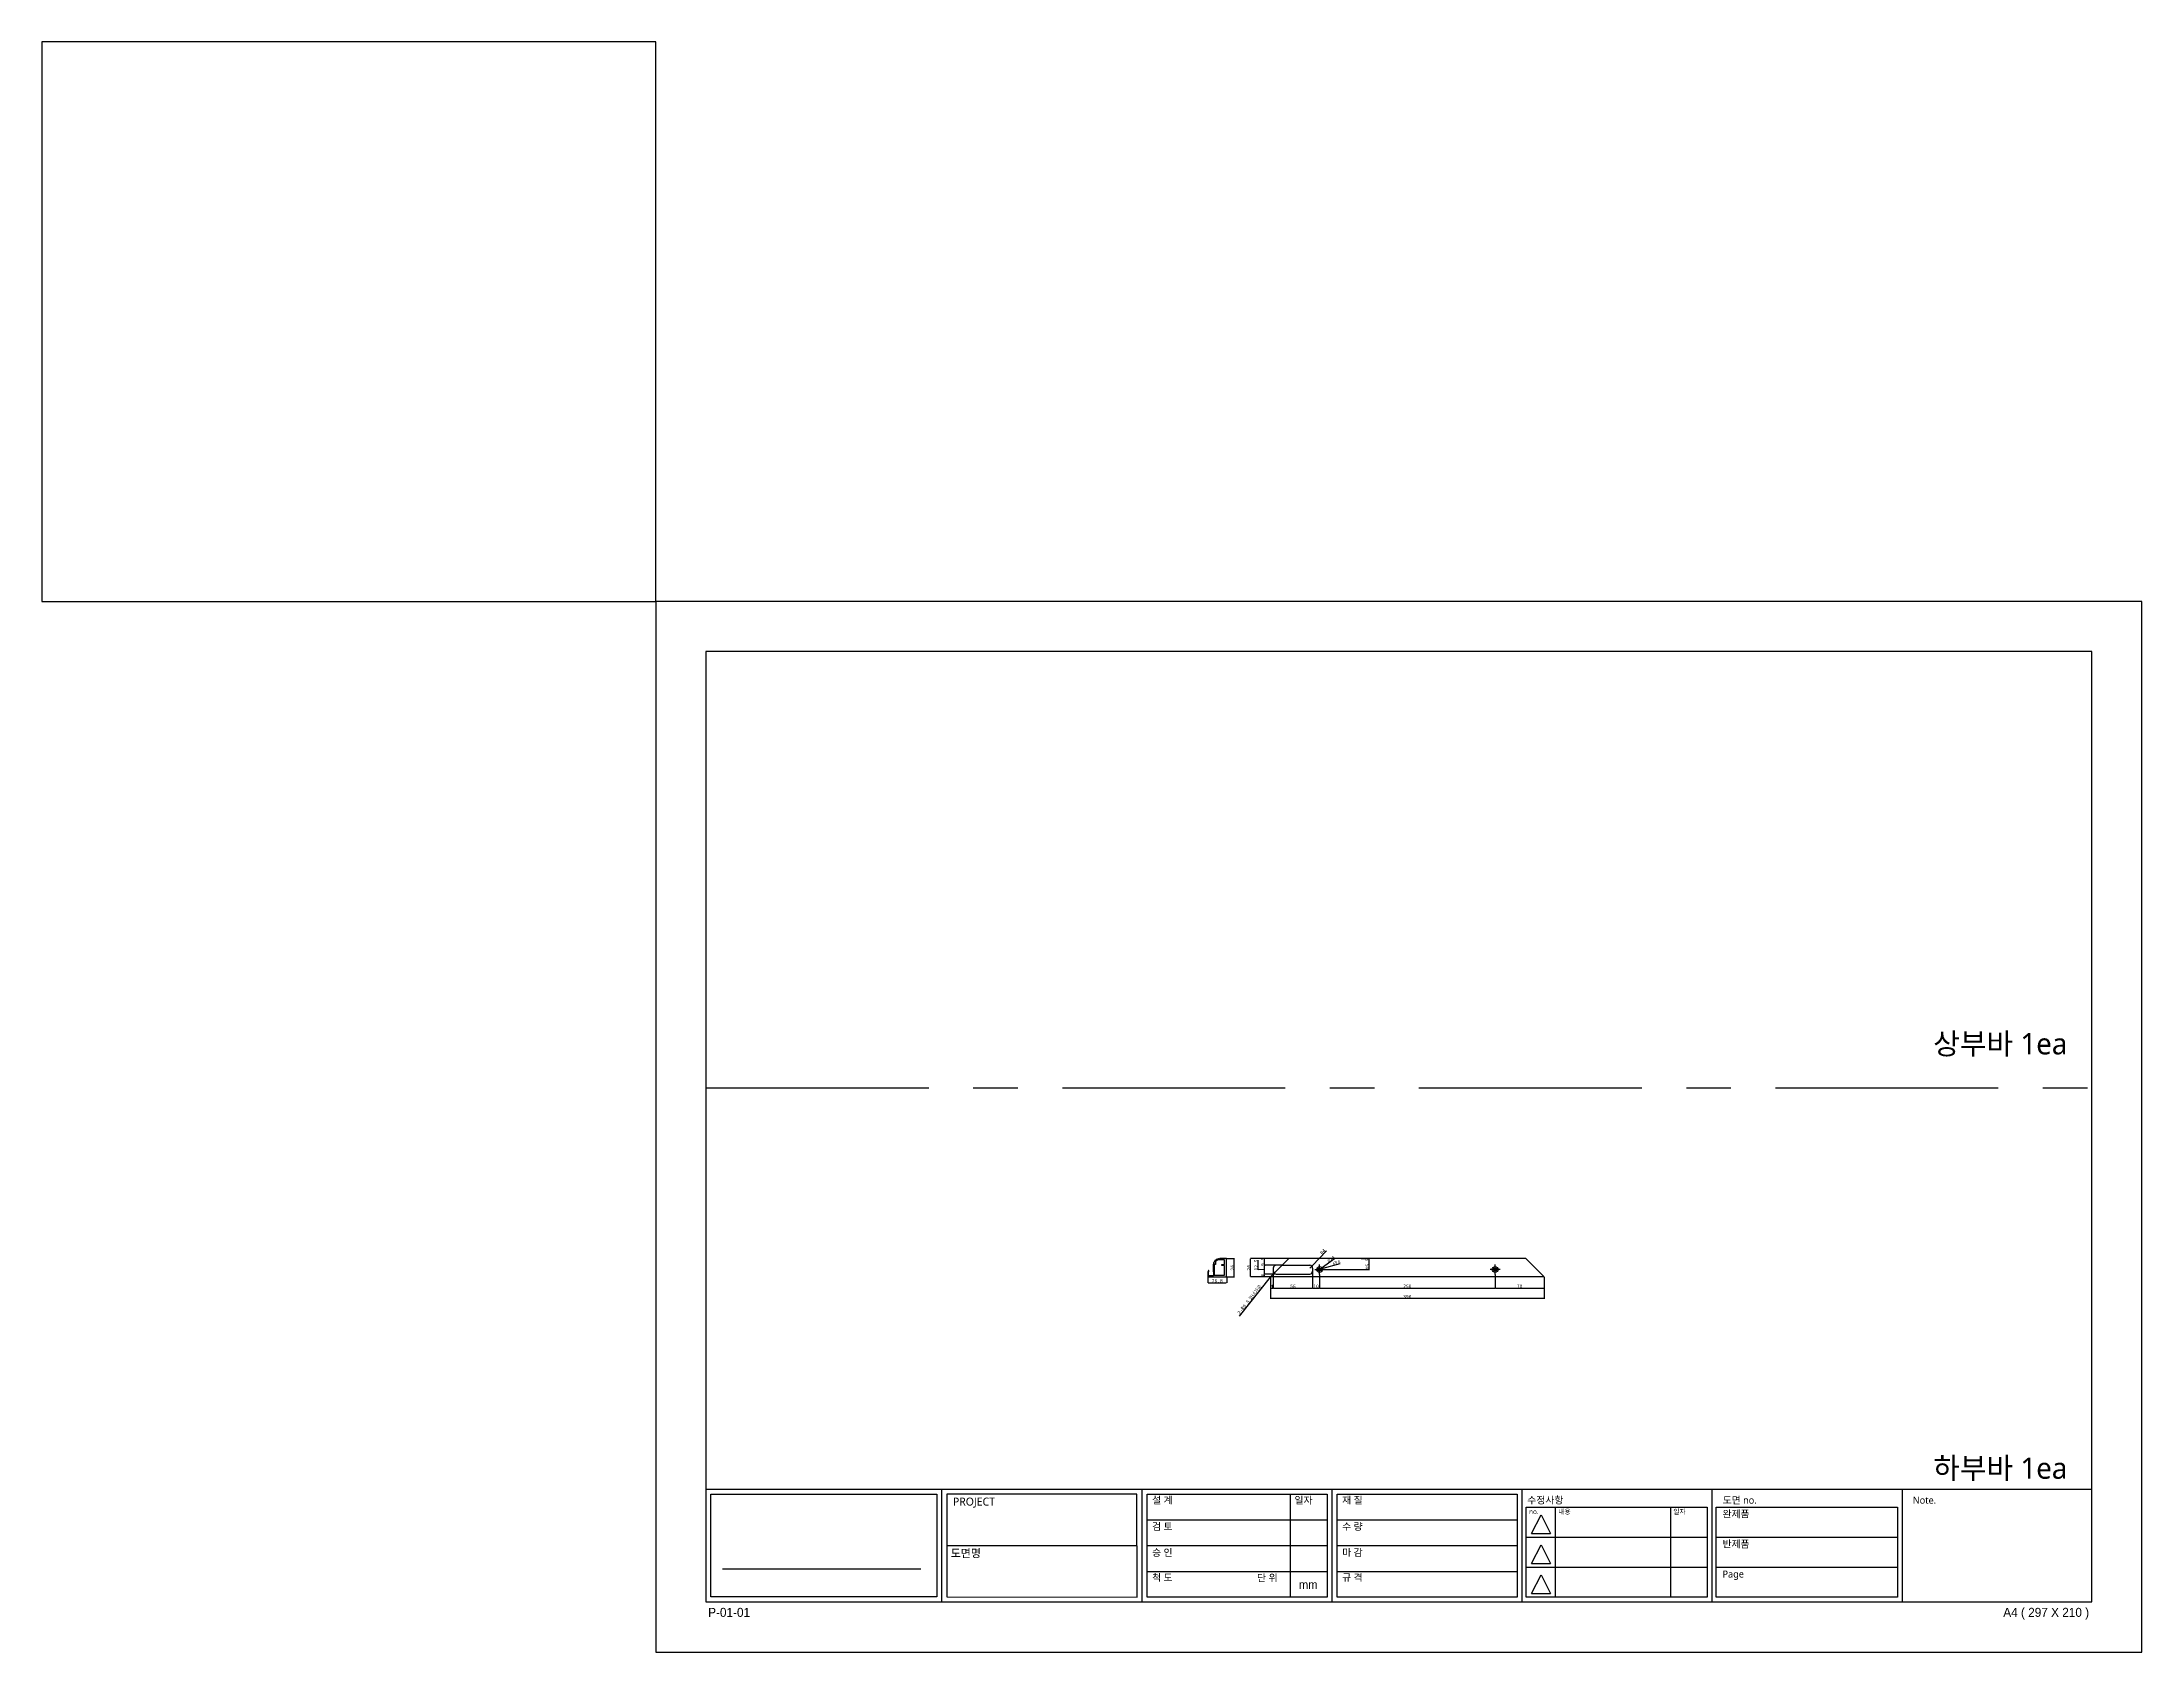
# Model space of a CAD drawing. Header units: millimetres. Extents: x -44117 to 256353, y -2095463 to 65325.
# Drawn here: x 64981 to 67973, y 33097 to 35392 of the extents above; entities that cross this region are included whole.
import ezdxf

# ---------------------------------------------------------------- set-up
doc = ezdxf.new("R2010")
doc.units = ezdxf.units.MM
doc.header["$LTSCALE"] = 10
doc.linetypes.add('CENTER', pattern=[50.8, 31.75, -6.35, 6.35, -6.35])
doc.linetypes.add('HIDDEN', pattern=[9.525, 6.35, -3.175])
doc.layers.add('cen', color=1, linetype='CENTER')
doc.layers.add('hid', color=8, linetype='HIDDEN')
doc.styles.add('고딕', font='')
doc.styles.get('고딕').set_extended_font_data('HYgtrE')
doc.dimstyles.new('hi01 a4 - 1scale', dxfattribs={"dimtxt": 5, "dimasz": 0.5, "dimexe": 0.3, "dimexo": 0.3, "dimgap": 0.2, "dimtad": 1, "dimdec": 1, "dimdsep": 46, "dimtxsty": 'Standard', "dimcen": 1, "dimclrd": 251, "dimclre": 251, "dimclrt": 3, "dimadec": 1, "dimazin": 2, "dimtfac": 1, "dimtdec": 1, "dimtix": 1, "dimtmove": 1, "dimatfit": 3, "dimfxl": 0, "dimarcsym": 0})

msp = doc.modelspace()

# ---------------------------------------------------------------- texts
at = {"color": 142, "char_height": 30.2674587, "width": 876.8281441, "attachment_point": 5, "style": '고딕'}
for s, insert in [('{\\fMalgun Gothic|b0|i0|c129|p50;상부바 1ea}', (67771.3405, 33962.23098)), ('{\\fMalgun Gothic|b0|i0|c129|p50;하부바 1ea}', (67771.3405, 33357.31792))]:
    msp.add_mtext(s, dxfattribs=dict(at, insert=insert))

# ---------------------------------------------------------------- blocks, each defined once
blk = doc.blocks.new('A$C2EC13F1B')
at = {"color": 7}
for p, q in [((-3.67, -0.83), (-1.17, 4.17)), ((-1.17, 4.17), (1.33, -0.83))]:
    blk.add_line(p, q, dxfattribs=at)
blk.add_lwpolyline([(-3.67, -0.83), (1.33, -0.83)], dxfattribs=at)
blk = doc.blocks.new('a4 1scale')
at = {"color": 8}
for p, q in [((-15144.83, -4477.05), (-14867.83, -4477.05)), ((-15097.66, -4499.61), (-15097.66, -4477.05)), ((-15057.67, -4499.62), (-15057.67, -4477.06)), ((-15019.68, -4499.62), (-15019.68, -4477.06)), ((-14981.69, -4499.62), (-14981.69, -4477.06)), ((-14943.7, -4499.62), (-14943.7, -4477.06)), ((-14905.71, -4499.62), (-14905.71, -4477.06)), ((-15028.06, -4478.06), (-15028.06, -4498.62)), ((-14980.9, -4480.63), (-14944.7, -4480.63)), ((-14975.07, -4480.63), (-14975.07, -4498.62)), ((-14952.08, -4480.63), (-14952.08, -4498.62)), ((-14942.91, -4480.63), (-14906.71, -4480.63)), ((-15056.67, -4483.2), (-15020.68, -4483.2)), ((-15018.68, -4483.2), (-14982.69, -4483.2)), ((-15096.66, -4488.33), (-15058.67, -4488.34)), ((-15056.67, -4488.34), (-15020.68, -4488.34)), ((-15018.68, -4488.34), (-14982.69, -4488.34)), ((-14980.9, -4486.63), (-14944.7, -4486.63)), ((-14942.91, -4486.63), (-14906.71, -4486.63)), ((-15141.53, -4492.95), (-15101.88, -4492.95)), ((-15056.67, -4493.48), (-15020.68, -4493.48)), ((-15018.68, -4493.48), (-14982.69, -4493.48)), ((-14980.9, -4492.63), (-14944.7, -4492.63)), ((-14942.91, -4492.63), (-14906.71, -4492.63))]:
    blk.add_line(p, q, dxfattribs=at)
for points in [[(-15154.83, -4509.61), (-14857.83, -4509.61), (-14857.83, -4299.61), (-15154.83, -4299.61)], [(-15144.83, -4499.61), (-14867.83, -4499.61), (-14867.83, -4309.61), (-15144.83, -4309.61)]]:
    blk.add_lwpolyline(points, close=True)
for points in [[(-15143.82, -4478.05), (-15098.66, -4478.05), (-15098.66, -4498.61), (-15143.83, -4498.61)], [(-15058.67, -4478.06), (-15096.66, -4478.05), (-15096.66, -4498.61), (-15058.66, -4498.62)], [(-15056.67, -4478.06), (-15020.68, -4478.06), (-15020.68, -4498.62), (-15056.67, -4498.62)], [(-15018.68, -4478.06), (-14982.69, -4478.06), (-14982.69, -4498.62), (-15018.68, -4498.62)]]:
    blk.add_lwpolyline(points, close=True, dxfattribs=at)
for points in [[(-14944.7, -4480.63), (-14944.7, -4498.62), (-14980.9, -4498.62), (-14980.9, -4480.63)], [(-14906.71, -4480.63), (-14906.71, -4498.62), (-14942.91, -4498.62), (-14942.91, -4480.63)]]:
    blk.add_lwpolyline(points, dxfattribs=at)
at = {"color": 8, "xscale": 0.7469071166727064, "yscale": 0.7469071166727064, "zscale": 0.7469071166727064}
for p in [(-14977.06, -4485.3), (-14977.06, -4491.3), (-14977.06, -4497.29)]:
    blk.add_blockref('A$C2EC13F1B', p, dxfattribs=at)
at = {"color": 8, "style": '고딕'}
for s, insert, char_height, width, attachment_point in [('{\\fMalgun Gothic|b0|i0|c129|p50;PROJECT}', (-15095.45, -4478.74), 1.6004, 37.4801, 1), ('{\\fMalgun Gothic|b0|i0|c129|p50;설 계}', (-15055.65, -4478.55), 1.4003, 21.6513, 1), ('{\\fGulim|b0|i0|c129|p50;일자}', (-15027.2, -4478.57), 1.4, 24.7824, 1), ('{\\fMalgun Gothic|b0|i0|c129|p50;재 질}', (-15017.66, -4478.55), 1.4003, 21.6513, 1), ('{\\fMalgun Gothic|b0|i0|c129|p50;수정사항}', (-14980.67, -4478.55), 1.4003, 21.6513, 1), ('{\\fMalgun Gothic|b0|i0|c129|p50;no.}', (-14980.32, -4481.07), 0.96, 25.9815, 1), ('{\\fMalgun Gothic|b0|i0|c129|p50;내용}', (-14974.49, -4481.07), 0.96, 25.9815, 1), ('{\\fMalgun Gothic|b0|i0|c129|p50;일자}', (-14951.5, -4481.07), 0.96, 25.9815, 1), ('{\\fGulim|b0|i0|c129|p50;완\\fMalgun Gothic|b0|i0|c129|p50;제품}', (-14941.66, -4481.32), 1.4003, 21.6513, 1), ('{\\fMalgun Gothic|b0|i0|c129|p50;도면 no.}', (-14941.63, -4478.55), 1.4003, 21.6513, 1), ('{\\fMalgun Gothic|b0|i0|c129|p50;Note.}', (-14903.64, -4478.55), 1.4003, 21.6513, 1), ('{\\fMalgun Gothic|b0|i0|c129|p50;검 토}', (-15055.65, -4483.82), 1.4003, 21.6513, 1), ('{\\fMalgun Gothic|b0|i0|c129|p50;수 량}', (-15017.66, -4483.82), 1.4003, 21.6513, 1), ('{\\fMalgun Gothic|b0|i0|c129|p50;도면명}', (-15095.89, -4489.07), 1.6004, 37.4801, 1), ('{\\fMalgun Gothic|b0|i0|c129|p50;승 인}', (-15055.65, -4489.02), 1.4003, 21.6513, 1), ('{\\fMalgun Gothic|b0|i0|c129|p50;마 감}', (-15017.66, -4489.02), 1.4003, 21.6513, 1), ('{\\fMalgun Gothic|b0|i0|c129|p50;반제품}', (-14941.66, -4487.32), 1.4003, 21.6513, 1), ('{\\fMalgun Gothic|b0|i0|c129|p50;척 도 }', (-15055.65, -4494.02), 1.4003, 21.6513, 1), ('{\\fGulim|b0|i0|c129|p50;단 위}', (-15034.68, -4494.09), 1.4003, 21.6513, 1), ('{\\fMalgun Gothic|b0|i0|c129|p50;규 격 }', (-15017.66, -4494.02), 1.4003, 21.6513, 1), ('{\\fMalgun Gothic|b0|i0|c129|p50;Page}', (-14941.66, -4493.32), 1.4003, 21.6513, 1), ('mm', (-15024.45, -4496.13), 1.7, 15.2516, 5), ('{\\C8;P-01-01}', (-15144.37, -4500.78), 1.8004, 27.0059, 1), ('{\\C8;A4 ( 297 X 210 )}', (-14868.4, -4500.78), 1.8004, 27.0059, 3)]:
    blk.add_mtext(s, dxfattribs=dict(at, insert=insert, char_height=char_height, width=width, attachment_point=attachment_point))
blk = doc.blocks.new('*D1690')
at = {"color": 251, "lineweight": -2, "transparency": 16777216}
for p, q in [((66731.5, 33631.3), (66731.5, 33615.2)), ((66735.5, 33639.3), (66735.5, 33615.2)), ((66732, 33615.5), (66735, 33615.5))]:
    blk.add_line(p, q, dxfattribs=at)
at = {"color": 251, "transparency": 16777216}
for points in [[(66732, 33615.5), (66732, 33615.4), (66731.5, 33615.5)], [(66735, 33615.5), (66735, 33615.4), (66735.5, 33615.5)]]:
    blk.add_solid(points, dxfattribs=at)
at = {"layer": 'Defpoints', "color": 0, "transparency": 16777216}
for p in [(66731.5, 33631.6), (66735.5, 33639.6), (66735.5, 33615.5)]:
    blk.add_point(p, dxfattribs=at)
at = {"color": 3, "transparency": 16777216, "insert": (66733.5, 33618.2), "char_height": 5, "attachment_point": 5}
blk.add_mtext('4', dxfattribs=at)
blk = doc.blocks.new('*D1691')
at = {"color": 251, "lineweight": -2, "transparency": 16777216}
for p, q in [((66735.5, 33631.3), (66735.5, 33615.2)), ((66791.5, 33639.3), (66791.5, 33615.2)), ((66736, 33615.5), (66791, 33615.5))]:
    blk.add_line(p, q, dxfattribs=at)
at = {"color": 251, "transparency": 16777216}
for points in [[(66736, 33615.5), (66736, 33615.4), (66735.5, 33615.5)], [(66791, 33615.5), (66791, 33615.4), (66791.5, 33615.5)]]:
    blk.add_solid(points, dxfattribs=at)
at = {"layer": 'Defpoints', "color": 0, "transparency": 16777216}
for p in [(66735.5, 33631.6), (66791.5, 33639.6), (66791.5, 33615.5)]:
    blk.add_point(p, dxfattribs=at)
at = {"color": 3, "transparency": 16777216, "insert": (66763.5, 33618.2), "char_height": 5, "attachment_point": 5}
blk.add_mtext('56', dxfattribs=at)
blk = doc.blocks.new('*D1745')
at = {"color": 251, "lineweight": -2, "transparency": 16777216}
for p, q in [((66791.5, 33631.3), (66791.5, 33615.2)), ((66801.5, 33634.8), (66801.5, 33615.2)), ((66792, 33615.5), (66801, 33615.5))]:
    blk.add_line(p, q, dxfattribs=at)
at = {"color": 251, "transparency": 16777216}
for points in [[(66792, 33615.5), (66792, 33615.4), (66791.5, 33615.5)], [(66801, 33615.5), (66801, 33615.4), (66801.5, 33615.5)]]:
    blk.add_solid(points, dxfattribs=at)
at = {"layer": 'Defpoints', "color": 0, "transparency": 16777216}
for p in [(66791.5, 33631.6), (66801.5, 33635.1), (66801.5, 33615.5)]:
    blk.add_point(p, dxfattribs=at)
at = {"color": 3, "transparency": 16777216, "insert": (66796.5, 33618.2), "char_height": 5, "attachment_point": 5}
blk.add_mtext('10', dxfattribs=at)
blk = doc.blocks.new('*D1746')
at = {"color": 251, "lineweight": -2, "transparency": 16777216}
for p, q in [((66801.5, 33634.8), (66801.5, 33615.2)), ((67051.5, 33634.8), (67051.5, 33615.2)), ((66802, 33615.5), (67051, 33615.5))]:
    blk.add_line(p, q, dxfattribs=at)
at = {"color": 251, "transparency": 16777216}
for points in [[(66802, 33615.5), (66802, 33615.4), (66801.5, 33615.5)], [(67051, 33615.5), (67051, 33615.4), (67051.5, 33615.5)]]:
    blk.add_solid(points, dxfattribs=at)
at = {"layer": 'Defpoints', "color": 0, "transparency": 16777216}
for p in [(66801.5, 33635.1), (67051.5, 33635.1), (67051.5, 33615.5)]:
    blk.add_point(p, dxfattribs=at)
at = {"color": 3, "transparency": 16777216, "insert": (66926.5, 33618.2), "char_height": 5, "attachment_point": 5}
blk.add_mtext('250', dxfattribs=at)
blk = doc.blocks.new('*D1747')
at = {"color": 251, "lineweight": -2, "transparency": 16777216}
for p, q in [((66731.5, 33631.3), (66731.5, 33600.4)), ((67121.5, 33631.3), (67121.5, 33600.4)), ((67121, 33600.7), (66732, 33600.7))]:
    blk.add_line(p, q, dxfattribs=at)
at = {"color": 251, "transparency": 16777216}
for points in [[(66732, 33600.8), (66732, 33600.6), (66731.5, 33600.7)], [(67121, 33600.8), (67121, 33600.6), (67121.5, 33600.7)]]:
    blk.add_solid(points, dxfattribs=at)
at = {"layer": 'Defpoints', "color": 0, "transparency": 16777216}
for p in [(66731.5, 33631.6), (67121.5, 33631.6), (66731.5, 33600.7)]:
    blk.add_point(p, dxfattribs=at)
at = {"color": 3, "transparency": 16777216, "insert": (66926.5, 33603.4), "char_height": 5, "attachment_point": 5}
blk.add_mtext('390', dxfattribs=at)
blk = doc.blocks.new('*D1748')
at = {"color": 251, "lineweight": -2, "transparency": 16777216}
for p, q in [((67051.5, 33631.3), (67051.5, 33615.2)), ((67121.5, 33631.3), (67121.5, 33615.2)), ((67052, 33615.5), (67121, 33615.5))]:
    blk.add_line(p, q, dxfattribs=at)
at = {"color": 251, "transparency": 16777216}
for points in [[(67052, 33615.5), (67052, 33615.4), (67051.5, 33615.5)], [(67121, 33615.5), (67121, 33615.4), (67121.5, 33615.5)]]:
    blk.add_solid(points, dxfattribs=at)
at = {"layer": 'Defpoints', "color": 0, "transparency": 16777216}
for p in [(67051.5, 33631.6), (67121.5, 33631.6), (67121.5, 33615.5)]:
    blk.add_point(p, dxfattribs=at)
at = {"color": 3, "transparency": 16777216, "insert": (67086.5, 33618.2), "char_height": 5, "attachment_point": 5}
blk.add_mtext('70', dxfattribs=at)
blk = doc.blocks.new('*D1749')
at = {"color": 251, "lineweight": -2, "transparency": 16777216}
for p, q in [((66642.3, 33632.3), (66642.3, 33622.9)), ((66669.1, 33632.3), (66669.1, 33622.9)), ((66642.8, 33623.2), (66668.6, 33623.2))]:
    blk.add_line(p, q, dxfattribs=at)
at = {"color": 251, "transparency": 16777216}
for points in [[(66642.8, 33623.3), (66642.8, 33623.1), (66642.3, 33623.2)], [(66668.6, 33623.3), (66668.6, 33623.1), (66669.1, 33623.2)]]:
    blk.add_solid(points, dxfattribs=at)
at = {"layer": 'Defpoints', "color": 0, "transparency": 16777216}
for p in [(66642.3, 33632.6), (66669.1, 33632.6), (66669.1, 33623.2)]:
    blk.add_point(p, dxfattribs=at)
at = {"color": 3, "transparency": 16777216, "insert": (66655.7, 33625.9), "char_height": 5, "attachment_point": 5}
blk.add_mtext('26.8', dxfattribs=at)
blk = doc.blocks.new('*D1750')
at = {"color": 251, "lineweight": -2, "transparency": 16777216}
for p, q in [((66668.9, 33657.6), (66680.2, 33657.6)), ((66668.9, 33631.6), (66680.2, 33631.6)), ((66679.9, 33632.1), (66679.9, 33657.1))]:
    blk.add_line(p, q, dxfattribs=at)
at = {"color": 251, "transparency": 16777216}
for points in [[(66679.8, 33657.1), (66680, 33657.1), (66679.9, 33657.6)], [(66679.8, 33632.1), (66680, 33632.1), (66679.9, 33631.6)]]:
    blk.add_solid(points, dxfattribs=at)
at = {"layer": 'Defpoints', "color": 0, "transparency": 16777216}
for p in [(66668.6, 33657.6), (66668.6, 33631.6), (66679.9, 33657.6)]:
    blk.add_point(p, dxfattribs=at)
at = {"color": 3, "transparency": 16777216, "insert": (66677.2, 33644.6), "char_height": 5, "attachment_point": 5, "rotation": 90}
blk.add_mtext('26', dxfattribs=at)
blk = doc.blocks.new('*D1751')
at = {"color": 251, "lineweight": -2, "transparency": 16777216}
for p, q in [((66739.2, 33635.6), (66722.9, 33635.6)), ((66731.2, 33631.6), (66722.9, 33631.6)), ((66723.2, 33632.1), (66723.2, 33635.1))]:
    blk.add_line(p, q, dxfattribs=at)
at = {"color": 251, "transparency": 16777216}
for points in [[(66723.1, 33635.1), (66723.2, 33635.1), (66723.2, 33635.6)], [(66723.1, 33632.1), (66723.2, 33632.1), (66723.2, 33631.6)]]:
    blk.add_solid(points, dxfattribs=at)
at = {"layer": 'Defpoints', "color": 0, "transparency": 16777216}
for p in [(66723.2, 33635.6), (66731.5, 33631.6), (66739.5, 33635.6)]:
    blk.add_point(p, dxfattribs=at)
at = {"color": 3, "transparency": 16777216, "insert": (66720.5, 33633.6), "char_height": 5, "attachment_point": 5, "rotation": 90}
blk.add_mtext('4', dxfattribs=at)
blk = doc.blocks.new('*D1752')
at = {"color": 251, "lineweight": -2, "transparency": 16777216}
for p, q in [((66713.8, 33641.7), (66713.8, 33655.4)), ((66723.2, 33641.9), (66713.8, 33641.7)), ((66747.7, 33648.1), (66722.9, 33648.1)), ((66739.2, 33635.6), (66722.9, 33635.6)), ((66723.2, 33636.1), (66723.2, 33647.6))]:
    blk.add_line(p, q, dxfattribs=at)
at = {"color": 251, "transparency": 16777216}
for points in [[(66723.1, 33647.6), (66723.2, 33647.6), (66723.2, 33648.1)], [(66723.1, 33636.1), (66723.2, 33636.1), (66723.2, 33635.6)]]:
    blk.add_solid(points, dxfattribs=at)
at = {"layer": 'Defpoints', "color": 0, "transparency": 16777216}
for p in [(66723.2, 33648.1), (66739.5, 33635.6), (66748, 33648.1)]:
    blk.add_point(p, dxfattribs=at)
at = {"color": 3, "transparency": 16777216, "insert": (66711.1, 33648.5), "char_height": 5, "attachment_point": 5, "rotation": 90}
blk.add_mtext('12.5', dxfattribs=at)
blk = doc.blocks.new('*D1753')
at = {"color": 251, "lineweight": -2, "transparency": 16777216}
for p, q in [((66757.2, 33657.6), (66722.9, 33657.6)), ((66747.7, 33648.1), (66722.9, 33648.1)), ((66723.2, 33658.1), (66723.2, 33658.6)), ((66723.2, 33648.1), (66723.2, 33657.6)), ((66723.2, 33647.6), (66723.2, 33647.1))]:
    blk.add_line(p, q, dxfattribs=at)
at = {"color": 251, "transparency": 16777216}
for points in [[(66723.1, 33658.1), (66723.2, 33658.1), (66723.2, 33657.6)], [(66723.1, 33647.6), (66723.2, 33647.6), (66723.2, 33648.1)]]:
    blk.add_solid(points, dxfattribs=at)
at = {"layer": 'Defpoints', "color": 0, "transparency": 16777216}
for p in [(66723.2, 33657.6), (66748, 33648.1), (66757.5, 33657.6)]:
    blk.add_point(p, dxfattribs=at)
at = {"color": 3, "transparency": 16777216, "insert": (66720.5, 33652.9), "char_height": 5, "attachment_point": 5, "rotation": 90}
blk.add_mtext('9.5', dxfattribs=at)
blk = doc.blocks.new('*D1754')
at = {"color": 251, "lineweight": -2, "transparency": 16777216}
for p, q in [((66757.2, 33657.6), (66702.9, 33657.6)), ((66731.2, 33631.6), (66702.9, 33631.6)), ((66703.2, 33632.1), (66703.2, 33657.1))]:
    blk.add_line(p, q, dxfattribs=at)
at = {"color": 251, "transparency": 16777216}
for points in [[(66703.1, 33657.1), (66703.3, 33657.1), (66703.2, 33657.6)], [(66703.1, 33632.1), (66703.3, 33632.1), (66703.2, 33631.6)]]:
    blk.add_solid(points, dxfattribs=at)
at = {"layer": 'Defpoints', "color": 0, "transparency": 16777216}
for p in [(66703.2, 33657.6), (66731.5, 33631.6), (66757.5, 33657.6)]:
    blk.add_point(p, dxfattribs=at)
at = {"color": 3, "transparency": 16777216, "insert": (66700.5, 33644.6), "char_height": 5, "attachment_point": 5, "rotation": 90}
blk.add_mtext('26', dxfattribs=at)
blk = doc.blocks.new('*D1755')
at = {"color": 251, "lineweight": -2, "transparency": 16777216}
for p, q in [((66811.1, 33668.6), (66790.7, 33647.4)), ((66787.5, 33644.1), (66790.3, 33647))]:
    blk.add_line(p, q, dxfattribs=at)
at = {"color": 251, "transparency": 16777216}
blk.add_solid([(66790.6, 33647.4), (66790.7, 33647.3), (66790.3, 33647)], dxfattribs=at)
at = {"layer": 'Defpoints', "color": 0, "transparency": 16777216}
for p in [(66787.5, 33644.1), (66790.3, 33647)]:
    blk.add_point(p, dxfattribs=at)
at = {"color": 3, "transparency": 16777216, "insert": (66806.2, 33667.3), "char_height": 5, "attachment_point": 5, "rotation": 46.0155}
blk.add_mtext('R4', dxfattribs=at)
blk = doc.blocks.new('*D1756')
at = {"color": 251, "lineweight": -2, "transparency": 16777216}
for p, q in [((66797.2, 33640.9), (66796.7, 33640.8)), ((66797.7, 33641.1), (66805.4, 33643.2)), ((66830.4, 33650), (66805.9, 33643.3))]:
    blk.add_line(p, q, dxfattribs=at)
at = {"color": 251, "transparency": 16777216}
for points in [[(66797.2, 33641), (66797.2, 33640.9), (66797.7, 33641.1)], [(66805.9, 33643.4), (66805.9, 33643.2), (66805.4, 33643.2)]]:
    blk.add_solid(points, dxfattribs=at)
at = {"layer": 'Defpoints', "color": 0, "transparency": 16777216}
for p in [(66797.7, 33641.1), (66805.4, 33643.2)]:
    blk.add_point(p, dxfattribs=at)
at = {"color": 3, "transparency": 16777216, "insert": (66825.5, 33651.5), "char_height": 5, "attachment_point": 5, "rotation": 15.2797}
blk.add_mtext('∅8', dxfattribs=at)
blk = doc.blocks.new('*D1757')
at = {"color": 251, "lineweight": -2, "transparency": 16777216}
for p, q in [((66799.5, 33640.7), (66799.1, 33640.4)), ((66799.9, 33641), (66803.2, 33643.3)), ((66822.6, 33657.2), (66803.6, 33643.6))]:
    blk.add_line(p, q, dxfattribs=at)
at = {"color": 251, "transparency": 16777216}
for points in [[(66799.5, 33640.7), (66799.6, 33640.6), (66799.9, 33641)], [(66803.5, 33643.6), (66803.6, 33643.5), (66803.2, 33643.3)]]:
    blk.add_solid(points, dxfattribs=at)
at = {"layer": 'Defpoints', "color": 0, "transparency": 16777216}
for p in [(66799.9, 33641), (66803.2, 33643.3)]:
    blk.add_point(p, dxfattribs=at)
at = {"color": 3, "transparency": 16777216, "insert": (66817.5, 33656.8), "char_height": 5, "attachment_point": 5, "rotation": 35.4698}
blk.add_mtext('∅4', dxfattribs=at)
blk = doc.blocks.new('*D1758')
at = {"color": 251, "lineweight": -2, "transparency": 16777216}
for p, q in [((66808.8, 33642.1), (66872.6, 33642.1)), ((66860.7, 33657.6), (66872.6, 33657.6)), ((66872.3, 33642.6), (66872.3, 33657.1))]:
    blk.add_line(p, q, dxfattribs=at)
at = {"color": 251, "transparency": 16777216}
for points in [[(66872.2, 33657.1), (66872.4, 33657.1), (66872.3, 33657.6)], [(66872.2, 33642.6), (66872.4, 33642.6), (66872.3, 33642.1)]]:
    blk.add_solid(points, dxfattribs=at)
at = {"layer": 'Defpoints', "color": 0, "transparency": 16777216}
for p in [(66808.5, 33642.1), (66860.4, 33657.6), (66872.3, 33657.6)]:
    blk.add_point(p, dxfattribs=at)
at = {"color": 3, "transparency": 16777216, "insert": (66869.6, 33649.9), "char_height": 5, "attachment_point": 5, "rotation": 90}
blk.add_mtext('15.5', dxfattribs=at)
blk = doc.blocks.new('*D1692')
at = {"color": 251, "lineweight": -2, "transparency": 16777216}
for p, q in [((66687.2, 33575.6), (66731.4, 33631.3)), ((66732, 33632.1), (66731.7, 33631.7))]:
    blk.add_line(p, q, dxfattribs=at)
blk.add_arc((66732, 33632.1), 0.5, 214.3775, 265.9699, dxfattribs=at)
at = {"color": 251, "transparency": 16777216}
blk.add_solid([(66731.4, 33631.4), (66731.5, 33631.3), (66731.7, 33631.7)], dxfattribs=at)
at = {"layer": 'Defpoints', "color": 0, "transparency": 16777216}
for p in [(66731.7, 33631.7), (66732, 33632.1)]:
    blk.add_point(p, dxfattribs=at)
at = {"color": 3, "transparency": 16777216, "insert": (66702, 33599.1), "char_height": 5, "attachment_point": 5, "rotation": 51.5924}
blk.add_mtext('2-R0.5{\\f굴림|b0|i0|c129|p50; 코너가공}', dxfattribs=at)

# ---------------------------------------------------------------- dimensions: what is measured, and where the dimension line sits
dim = msp.add_radius_dim(center=(66787.53907, 33644.12273), mpoint=(66790.31692, 33647.00084), dimstyle='hi01 a4 - 1scale')
dim.commit()
dim.dimension.update_dxf_attribs({"geometry": '*D1755', "text_midpoint": (66808.09656, 33665.42217), "dimtype": 164})
for p1, p2, picture, middle in [((66799.91023, 33640.96218), (66803.16791, 33643.28328), '*D1757', (66819.08862, 33654.62676)), ((66797.68047, 33641.0686), (66805.39767, 33643.17686), '*D1756', (66826.1946, 33648.85835))]:
    dim = msp.add_diameter_dim_2p(p1=p1, p2=p2, dimstyle='hi01 a4 - 1scale')
    dim.commit()
    dim.dimension.update_dxf_attribs({"geometry": picture, "text_midpoint": middle, "dimtype": 163})
for base, p1, p2, picture, middle in [((66669.05954, 33623.20016), (66642.26117, 33632.62273), (66669.05954, 33632.62273), '*D1749', (66655.66036, 33625.90016)), ((66731.53907, 33600.73106), (67121.53907, 33631.62273), (66731.53907, 33631.62273), '*D1747', (66926.53907, 33603.43106)), ((67051.53907, 33615.45198), (66801.53907, 33635.12273), (67051.53907, 33635.12273), '*D1746', (66926.53907, 33618.15198)), ((67121.53907, 33615.45198), (67051.53907, 33631.62273), (67121.53907, 33631.62273), '*D1748', (67086.53907, 33618.15198))]:
    dim = msp.add_linear_dim(base=base, p1=p1, p2=p2, dimstyle='hi01 a4 - 1scale')
    dim.commit()
    dim.dimension.update_dxf_attribs({"geometry": picture, "text_midpoint": middle})
for base, p1, p2, angle, picture, middle in [((66679.88303, 33657.6202), (66668.55954, 33631.62273), (66668.55954, 33657.6202), 270, '*D1750', (66677.18303, 33644.62146)), ((66703.17233, 33657.6202), (66731.53907, 33631.62273), (66757.53654, 33657.6202), 270, '*D1754', (66700.47233, 33644.62146)), ((66723.1579, 33657.6202), (66748.03907, 33648.12273), (66757.53654, 33657.6202), 270, '*D1753', (66720.4579, 33652.87146)), ((66723.1579, 33635.62273), (66731.53907, 33631.62273), (66739.53907, 33635.62273), 270, '*D1751', (66720.4579, 33633.62273)), ((66735.53907, 33615.45198), (66731.53907, 33631.62273), (66735.53907, 33639.62273), 180, '*D1690', (66733.53907, 33618.15198)), ((66791.53907, 33615.45198), (66735.53907, 33631.62273), (66791.53907, 33639.62273), 180, '*D1691', (66763.53907, 33618.15198)), ((66801.53907, 33615.45198), (66791.53907, 33631.62273), (66801.53907, 33635.12273), 180, '*D1745', (66796.53907, 33618.15198)), ((66872.30023, 33657.6202), (66808.53907, 33642.12273), (66860.36441, 33657.6202), 270, '*D1758', (66869.60023, 33649.87146))]:
    dim = msp.add_linear_dim(base=base, p1=p1, p2=p2, angle=angle, dimstyle='hi01 a4 - 1scale')
    dim.commit()
    dim.dimension.update_dxf_attribs({"geometry": picture, "text_midpoint": middle})
dim = msp.add_radius_dim(center=(66732.03907, 33632.12273), mpoint=(66731.72844, 33631.73092), text='2-<>{\\f굴림|b0|i0|c129|p50; 코너가공}', dimstyle='hi01 a4 - 1scale', override={"dimtxsty": 'Standard'})
dim.commit()
dim.dimension.update_dxf_attribs({"geometry": '*D1692', "text_midpoint": (66704.35124, 33597.19887), "dimtype": 164})
dim = msp.add_linear_dim(base=(66723.1579, 33648.12273), p1=(66739.53907, 33635.62273), p2=(66748.03907, 33648.12273), angle=270, dimstyle='hi01 a4 - 1scale')
dim.commit()
dim.dimension.update_dxf_attribs({"geometry": '*D1752', "text_midpoint": (66713.8313, 33641.87273), "dimtype": 160})

# ---------------------------------------------------------------- linework, layer by layer
for p, q in [((66731.53907, 33631.62273), (66757.53654, 33657.6202)), ((67121.53907, 33631.62273), (66731.53907, 33631.62273)), ((66739.53907, 33635.62273), (66787.53907, 33635.62273)), ((66748.03907, 33648.12273), (66787.53907, 33648.12273)), ((67095.5416, 33657.6202), (66757.53654, 33657.6202)), ((66791.53907, 33644.12273), (66791.53907, 33639.62273)), ((67121.53907, 33631.62273), (67095.5416, 33657.6202))]:
    msp.add_line(p, q)
msp.add_lwpolyline([(64981.16647, 34594.0935), (65855.7298, 34594.0935), (65855.7298, 35391.64837), (64981.16647, 35391.64837)], close=True)
for points in [[(66669.05954, 33632.12273), (66669.05954, 33657.1202, 0.4142135624), (66668.55954, 33657.6202), (66659.36117, 33657.6202, 0.4142135624), (66659.06117, 33657.3202), (66659.06117, 33657.31514, -0.4043730092), (66658.77128, 33657.01531, 0.022416536), (66658.00292, 33656.95484, -0.4043730092), (66657.66969, 33657.20563, 0.424123069), (66657.3165, 33657.45325, 0.022416536), (66656.51476, 33657.26078, 0.424123069), (66656.31248, 33656.87979, -0.4043730092), (66656.12943, 33656.50506, 0.022416536), (66655.41736, 33656.21011, -0.4043730092), (66655.02295, 33656.34565, 0.424123069), (66654.61052, 33656.47201, 0.022416536), (66653.9075, 33656.0412, 0.424123069), (66653.83285, 33655.61636, -0.4043730092), (66653.77456, 33655.2034, 0.022416536), (66653.18849, 33654.70284, -0.4043730092), (66652.7715, 33654.70987, 0.4241230691), (66652.3402, 33654.7026, 0.022416536), (66651.80472, 33654.07564, 0.424123069), (66651.86501, 33653.64851, -0.4043730092), (66651.93719, 33653.23775, 0.022416536), (66651.53447, 33652.58059, -0.4043730092), (66651.13572, 33652.45842, 0.424123069), (66650.72778, 33652.31822, 0.022416536), (66650.41225, 33651.55647, 0.4241230691), (66650.60158, 33651.16889, -0.4043730092), (66650.79715, 33650.80053, 0.022416536), (66650.61722, 33650.05109, -0.4043730092), (66650.27574, 33649.81167, 0.424123069), (66649.93109, 33649.55228, 0.0308511276), (66649.86117, 33648.4202), (66649.86117, 33639.12273, 0.4142135624), (66650.16117, 33638.82273), (66650.26117, 33638.82273, -0.4142135624), (66650.46117, 33638.62273), (66650.46117, 33633.12273, -0.4142135624), (66650.16117, 33632.82273), (66643.56117, 33632.82273, -0.4142135624), (66643.26117, 33633.12273), (66643.26117, 33638.62273, -0.4142135624), (66643.46117, 33638.82273), (66643.56117, 33638.82273, 0.4142135624), (66643.86117, 33639.12273), (66643.86117, 33640.32273, 0.855700792), (66643.27551, 33640.41437), (66642.26117, 33638.57332), (66642.26117, 33632.62273, 0.4142135624), (66643.26117, 33631.62273), (66668.55954, 33631.62273, 0.4142135623), (66669.05954, 33632.12273)], [(66653.26117, 33649.32273), (66651.46117, 33649.32273), (66651.46117, 33634.12273), (66666.06117, 33634.12273), (66666.06117, 33647.82273), (66662.26117, 33647.82273, -0.4142135624), (66662.06117, 33648.02273), (66662.06117, 33648.92273, -0.4142135624), (66662.26117, 33649.12273), (66666.06117, 33649.12273), (66666.06117, 33656.0202), (66659.06117, 33656.0202, 0.2205202393), (66653.26117, 33653.33141), (66653.26117, 33649.32273)]]:
    msp.add_lwpolyline(points, format="xyb", close=True)
for centre, radius in [((66801.53907, 33642.12273), 4), ((66801.53907, 33642.12273), 2), ((67051.53907, 33642.12273), 4), ((67051.53907, 33642.12273), 2)]:
    msp.add_circle(centre, radius)
for centre, start, end in [((66739.53907, 33639.62273), 225, 270), ((66787.53907, 33644.12273), 0, 90), ((66787.53907, 33639.62273), 270, 0)]:
    msp.add_arc(centre, 4, start, end)
at = {"layer": 'cen'}
for p, q in [((65927.02668, 33900.96838), (67901.95011, 33900.96838)), ((66794.53907, 33642.12273), (66808.53907, 33642.12273)), ((66801.53907, 33635.12273), (66801.53907, 33649.12273)), ((67058.53907, 33642.12273), (67044.53907, 33642.12273)), ((67051.53907, 33635.12273), (67051.53907, 33649.12273))]:
    msp.add_line(p, q, dxfattribs=at)
at = {"layer": 'hid'}
for p, q in [((66735.53907, 33644.12273), (66735.53907, 33639.62273)), ((66748.03907, 33648.12273), (66739.53907, 33648.12273))]:
    msp.add_line(p, q, dxfattribs=at)
for centre, start, end in [((66739.53907, 33644.12273), 90, 180), ((66739.53907, 33639.62273), 180, 225)]:
    msp.add_arc(centre, 4, start, end, dxfattribs=at)

# ---------------------------------------------------------------- block references
at = {"color": 1, "xscale": 7.1296875, "yscale": 7.1296875, "zscale": 7.1296875}
msp.add_blockref('a4 1scale', (173904.93129, 65248.96218), dxfattribs=at)

msp.set_redraw_order([(e.dxf.handle, doc.entitydb.next_handle()) for e in msp.query("TEXT MTEXT ATTDEF DIMENSION ARC_DIMENSION")])  # texts and dimensions are drawn at this point

doc.saveas('drawing.dxf')
